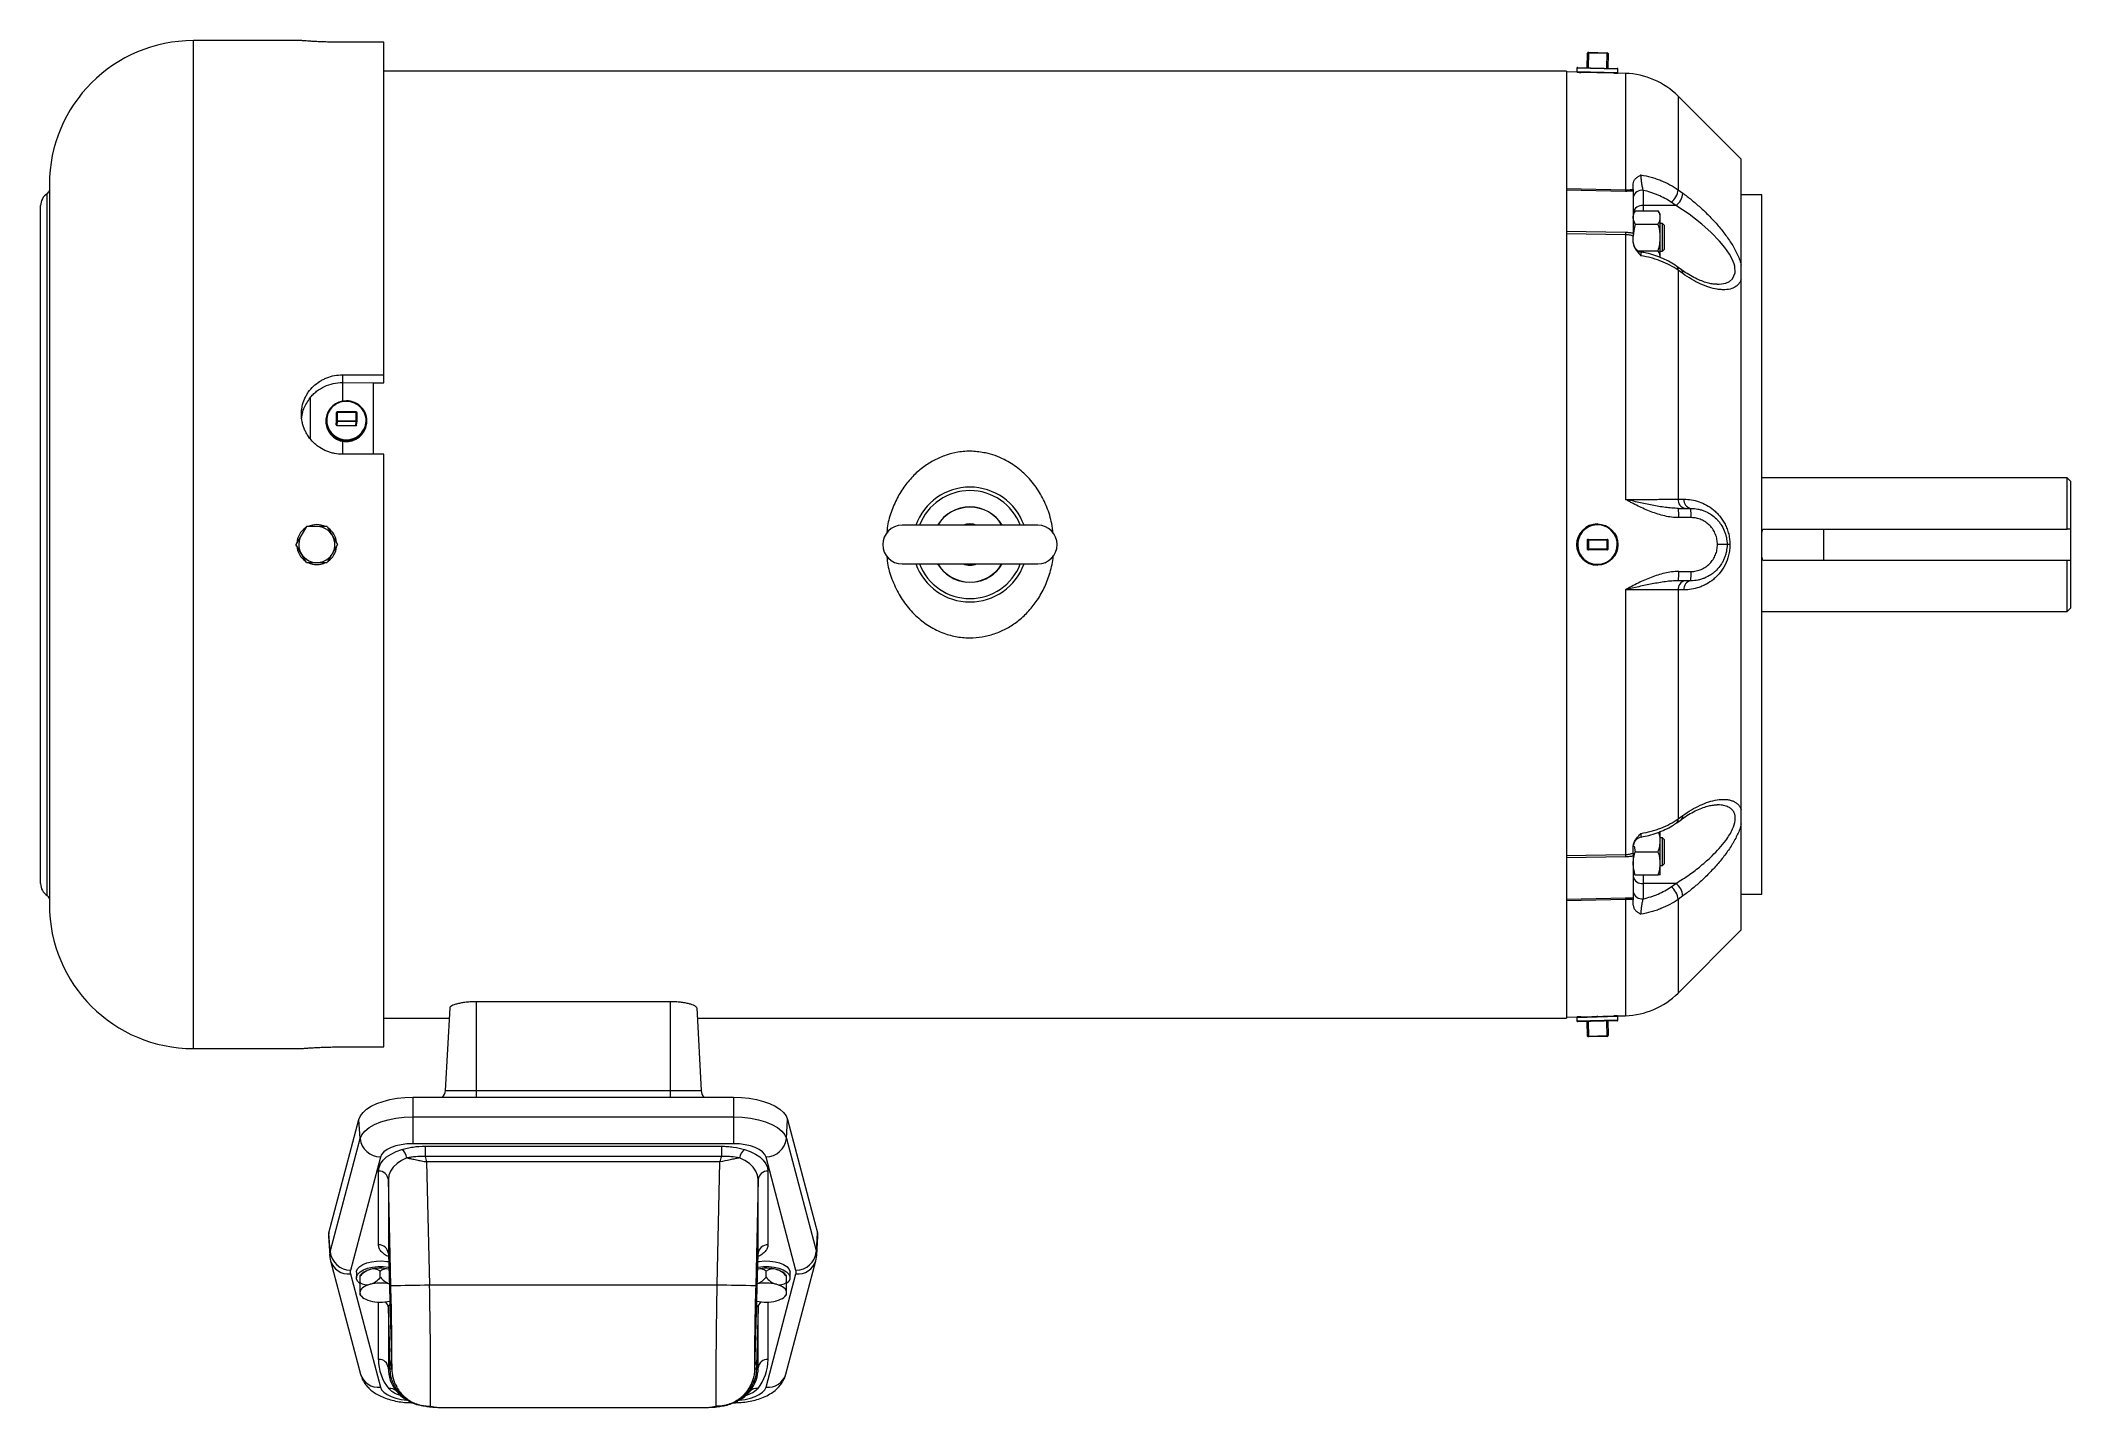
# Paper-space layout '_Top' of a CAD drawing. Header units: inches. Extents: x -11.3 to 13.4, y -10.5 to 6.1.
import ezdxf

# ---------------------------------------------------------------- set-up
doc = ezdxf.new("R2010")
doc.units = ezdxf.units.IN
doc.header["$MEASUREMENT"] = 0

psp = doc.layouts.new('_Top')

# ---------------------------------------------------------------- linework, layer by layer
at = {"color": 7, "linetype": 'Continuous', "lineweight": 15}
for p, q in [((-8.123, 6.125), (-9.438, 6.125)), ((-7.125, 6.105), (-7.625, 6.105)), ((-7.125, 1.967), (-7.125, 6.105)), ((7.502, 5.796), (7.506, 5.974)), ((7.756, 5.967), (7.506, 5.974)), ((7.516, 5.983), (7.512, 5.796)), ((7.516, 5.983), (7.746, 5.977)), ((7.741, 5.79), (7.746, 5.977)), ((7.756, 5.967), (7.751, 5.79)), ((7.25, 5.755), (-7.125, 5.755)), ((7.25, 5.755), (7.25, -5.755)), ((7.383, 5.741), (7.25, 5.744)), ((7.376, 5.79), (7.375, 5.75)), ((7.387, 5.799), (7.866, 5.787)), ((7.827, 5.728), (7.423, 5.738)), ((7.63, 5.732), (7.62, 5.733)), ((7.62, 5.733), (7.62, 5.733)), ((7.63, 5.732), (7.63, 5.733)), ((7.967, 5.726), (7.867, 5.728)), ((7.875, 5.736), (7.876, 5.776)), ((9.375, 4.682), (8.606, 5.451)), ((9.375, 3.396), (9.375, 4.682)), ((-11.188, 4.375), (-11.188, -4.375)), ((7.25, 4.328), (7.967, 4.312)), ((7.967, 4.293), (7.25, 4.309)), ((8.062, 4.317), (8.062, 4.383)), ((8.062, 4.296), (8.062, 3.784)), ((8.182, 4.305), (8.182, 4.058)), ((8.606, 4.312), (8.663, 4.271)), ((9.625, 4.249), (9.375, 4.249)), ((9.625, -4.249), (9.625, 4.249)), ((-11.295, -4.12), (-11.295, 4.12)), ((8.087, 4.058), (8.062, 4.015)), ((8.087, 4.058), (8.365, 4.058)), ((8.579, 4.119), (8.182, 4.119)), ((8.39, 4.015), (8.365, 4.058)), ((8.39, 3.49), (8.39, 4.015)), ((8.579, 4.119), (8.521, 4.16)), ((7.25, 3.807), (7.967, 3.797)), ((7.967, 3.766), (7.25, 3.777)), ((7.967, 3.797), (7.967, 0.549)), ((8.062, 3.672), (8.062, 3.749)), ((8.087, 3.896), (8.365, 3.896)), ((8.417, 3.901), (8.39, 3.901)), ((8.437, 3.881), (8.417, 3.901)), ((8.417, 3.566), (8.417, 3.901)), ((8.437, 3.881), (8.437, 3.586)), ((8.118, 3.571), (8.365, 3.571)), ((8.39, 3.566), (8.417, 3.566)), ((8.417, 3.566), (8.437, 3.586)), ((8.606, 3.335), (8.606, 0.551)), ((8.663, 3.294), (8.606, 3.335)), ((9.375, -3.223), (9.375, 3.223)), ((-7.625, 2.063), (-7.125, 2.063)), ((-7.625, 2.063), (-7.625, 1.742)), ((-7.625, 1.97), (-7.25, 1.967)), ((-7.25, 1.967), (-7.125, 1.967)), ((-7.25, 1.097), (-7.25, 1.967)), ((-7.827, 1.53), (-7.829, 1.52)), ((-7.699, 1.606), (-7.703, 1.56)), ((-7.699, 1.605), (-7.703, 1.559)), ((-7.703, 1.56), (-7.703, 1.559)), ((-7.703, 1.559), (-7.703, 1.457)), ((-7.703, 1.457), (-7.699, 1.503)), ((-7.699, 1.503), (-7.699, 1.605)), ((-7.689, 1.494), (-7.693, 1.448)), ((-7.459, 1.613), (-7.689, 1.615)), ((-7.689, 1.607), (-7.689, 1.506)), ((-7.459, 1.606), (-7.689, 1.607)), ((-7.689, 1.506), (-7.459, 1.504)), ((-7.459, 1.492), (-7.689, 1.494)), ((-7.464, 1.446), (-7.459, 1.492)), ((-7.459, 1.504), (-7.459, 1.606)), ((-7.454, 1.455), (-7.449, 1.501)), ((-7.449, 1.502), (-7.449, 1.603)), ((-7.449, 1.603), (-7.449, 1.603)), ((-7.449, 1.502), (-7.449, 1.502)), ((-7.693, 1.448), (-7.464, 1.446)), ((-7.625, 1.257), (-7.625, 1.097)), ((-7.331, 1.469), (-7.33, 1.48)), ((-7.125, 1.097), (-7.625, 1.097)), ((-7.125, -6.105), (-7.125, 1.097)), ((13.335, 0.812), (9.625, 0.812)), ((13.375, 0.772), (13.335, 0.812)), ((13.335, 0.188), (13.335, 0.812)), ((13.375, 0.772), (13.375, -0.772)), ((8.606, 0.551), (8.677, 0.551)), ((7.626, 0.25), (7.625, 0.25)), ((8.612, 0.44), (8.762, 0.44)), ((8.765, 0.327), (8.615, 0.327)), ((-8.064, 0.219), (-8.191, 0)), ((-8.064, -0.219), (-8.191, 0)), ((-7.812, 0.219), (-8.064, 0.219)), ((-7.812, 0.219), (-7.685, 0)), ((-7.685, 0), (-7.812, -0.219)), ((-7.702, 0.029), (-7.696, 0.029)), ((0.825, 0.235), (-0.825, 0.235)), ((7.756, 0.053), (7.502, 0.053)), ((7.502, 0.053), (7.502, -0.053)), ((7.506, -0.053), (7.506, 0.053)), ((7.512, 0.063), (7.746, 0.063)), ((7.516, 0.053), (7.516, -0.053)), ((7.746, -0.053), (7.746, 0.053)), ((7.756, -0.053), (7.756, 0.053)), ((9.237, 0), (9.085, 0)), ((9.625, 0.148), (9.637, 0.188)), ((9.637, 0.188), (13.335, 0.188)), ((10.375, 0.188), (10.375, -0.188)), ((-8.064, -0.219), (-7.812, -0.219)), ((-7.696, -0.029), (-7.702, -0.029)), ((-0.825, -0.235), (0.825, -0.235)), ((7.502, -0.053), (7.756, -0.053)), ((7.746, -0.062), (7.512, -0.062)), ((9.637, -0.188), (9.625, -0.14)), ((9.637, -0.188), (13.335, -0.188)), ((13.335, -0.812), (13.335, -0.188)), ((-0.036, -0.454), (-0.036, -0.457)), ((0.036, -0.454), (0.036, -0.457)), ((7.625, -0.25), (7.626, -0.25)), ((8.762, -0.44), (8.612, -0.44)), ((8.615, -0.327), (8.765, -0.327)), ((7.967, -0.549), (7.967, -3.797)), ((8.606, -0.551), (8.606, -3.335)), ((8.677, -0.551), (8.606, -0.551)), ((9.625, -0.812), (13.335, -0.812)), ((13.335, -0.812), (13.375, -0.772)), ((8.606, -3.335), (8.663, -3.294)), ((9.375, -4.682), (9.375, -3.396)), ((8.062, -3.749), (8.062, -3.672)), ((8.074, -3.666), (8.087, -3.734)), ((8.39, -4.015), (8.39, -3.485)), ((8.417, -3.566), (8.39, -3.566)), ((8.437, -3.586), (8.417, -3.566)), ((8.417, -3.901), (8.417, -3.566)), ((8.437, -3.586), (8.437, -3.881)), ((7.25, -3.777), (7.967, -3.766)), ((7.967, -3.797), (7.25, -3.807)), ((8.062, -3.784), (8.062, -4.296)), ((8.087, -3.734), (8.365, -3.734)), ((8.39, -3.901), (8.417, -3.901)), ((8.417, -3.901), (8.437, -3.881)), ((8.087, -4.015), (8.365, -4.015)), ((8.182, -4.015), (8.182, -4.305)), ((8.579, -4.119), (8.182, -4.119)), ((8.521, -4.16), (8.579, -4.119)), ((7.25, -4.309), (7.967, -4.293)), ((7.967, -4.312), (7.25, -4.328)), ((8.062, -4.383), (8.062, -4.317)), ((8.663, -4.271), (8.606, -4.312)), ((9.375, -4.249), (9.625, -4.249)), ((8.606, -5.451), (9.375, -4.682)), ((-6.323, -5.632), (-6.376, -6.636)), ((-3.642, -5.556), (-6.001, -5.556)), ((-6.001, -5.556), (-6.001, -6.717)), ((-3.642, -5.556), (-3.642, -6.717)), ((-3.32, -5.632), (-3.267, -6.636)), ((-7.125, -5.755), (-6.329, -5.755)), ((-3.314, -5.755), (7.25, -5.755)), ((7.25, -5.744), (7.381, -5.741)), ((7.375, -5.75), (7.376, -5.79)), ((7.866, -5.787), (7.387, -5.799)), ((7.423, -5.738), (7.827, -5.728)), ((7.506, -5.974), (7.502, -5.796)), ((7.512, -5.796), (7.516, -5.983)), ((7.62, -5.733), (7.63, -5.732)), ((7.62, -5.733), (7.62, -5.733)), ((7.63, -5.733), (7.63, -5.732)), ((7.746, -5.977), (7.741, -5.79)), ((7.751, -5.79), (7.756, -5.967)), ((7.868, -5.728), (7.967, -5.726)), ((7.876, -5.776), (7.875, -5.736)), ((-9.438, -6.125), (-8.123, -6.125)), ((-7.625, -6.105), (-7.125, -6.105)), ((7.506, -5.974), (7.756, -5.967)), ((7.746, -5.977), (7.516, -5.983)), ((-6.376, -6.636), (-3.267, -6.636)), ((-6.772, -6.717), (-6.772, -7.282)), ((-6.772, -6.717), (-2.872, -6.717)), ((-2.872, -6.717), (-2.872, -7.282)), ((-7.791, -8.363), (-7.427, -6.986)), ((-7.413, -7.22), (-7.427, -6.986)), ((-6.772, -6.957), (-2.872, -6.957)), ((-2.23, -7.22), (-2.216, -6.986)), ((-2.216, -6.986), (-1.852, -8.363)), ((-7.777, -8.597), (-7.413, -7.22)), ((-2.872, -7.282), (-6.772, -7.282)), ((-6.622, -7.312), (-3.021, -7.312)), ((-6.622, -7.312), (-6.622, -7.438)), ((-3.021, -7.312), (-3.021, -7.438)), ((-2.23, -7.22), (-1.866, -8.597)), ((-7.165, -7.444), (-7.529, -8.821)), ((-7.188, -8.511), (-7.188, -7.615)), ((-3.021, -7.438), (-6.622, -7.438)), ((-6.603, -7.503), (-6.569, -8.996)), ((-3.04, -7.503), (-6.603, -7.503)), ((-3.074, -8.996), (-3.04, -7.503)), ((-2.114, -8.821), (-2.478, -7.444)), ((-2.455, -7.615), (-2.455, -8.511)), ((-7.039, -9.004), (-7.068, -7.718)), ((-7.068, -7.718), (-7.068, -8.615)), ((-2.575, -7.718), (-2.604, -9.004)), ((-2.575, -8.615), (-2.575, -7.718)), ((-7.777, -8.597), (-7.791, -8.363)), ((-1.866, -8.597), (-1.852, -8.363)), ((-7.795, -8.407), (-7.781, -8.64)), ((-7.068, -8.615), (-7.027, -10.024)), ((-2.616, -10.024), (-2.575, -8.615)), ((-1.862, -8.64), (-1.848, -8.407)), ((-7.771, -8.705), (-7.407, -10.082)), ((-7.529, -8.862), (-7.165, -10.239)), ((-7.457, -8.842), (-7.457, -8.911)), ((-7.166, -8.903), (-7.166, -8.83)), ((-2.478, -8.903), (-2.478, -8.83)), ((-2.478, -10.239), (-2.114, -8.862)), ((-2.236, -10.082), (-1.872, -8.705)), ((-2.186, -8.911), (-2.186, -8.842)), ((-1.872, -8.705), (-1.862, -8.641)), ((-7.415, -8.888), (-7.415, -9.114)), ((-6.569, -8.996), (-3.074, -8.996)), ((-2.228, -9.114), (-2.228, -8.888)), ((-7.048, -9.976), (-7.068, -9.276)), ((-7.068, -9.276), (-7.068, -10.006)), ((-2.575, -9.276), (-2.595, -9.976)), ((-2.575, -10.006), (-2.575, -9.276)), ((-7.068, -10.006), (-7.047, -10.017)), ((-2.596, -10.017), (-2.575, -10.006)), ((-6.821, -10.409), (-6.792, -10.425)), ((-6.556, -10.473), (-6.462, -10.486)), ((-6.467, -10.486), (-3.176, -10.486)), ((-3.181, -10.486), (-3.087, -10.473)), ((-2.851, -10.425), (-2.822, -10.409))]:
    psp.add_line(p, q, dxfattribs=at)
at = {"color": 9, "linetype": 'Continuous', "lineweight": 15}
for p, q in [((-9.438, -6.125), (-9.438, 6.125)), ((7.375, 5.75), (7.875, 5.736)), ((7.876, 5.776), (7.376, 5.79)), ((7.967, 5.726), (7.967, 4.312)), ((8.606, 5.451), (8.606, 4.312)), ((-11.215, -4.264), (-11.215, 4.264)), ((-8.02, 1.784), (-8.02, 1.29)), ((-7.699, 1.605), (-7.699, 1.606)), ((7.967, -4.312), (7.967, -5.726)), ((8.606, -4.312), (8.606, -5.451)), ((7.875, -5.736), (7.375, -5.75)), ((7.376, -5.79), (7.876, -5.776)), ((-7.188, -9.903), (-7.188, -9.206)), ((-2.575, -9.276), (-2.593, -9.231)), ((-2.455, -9.206), (-2.455, -9.903))]:
    psp.add_line(p, q, dxfattribs=at)
at = {"color": 9, "linetype": 'Continuous', "lineweight": 15, "flags": 128}
for points in [[(9.08, 3.164), (9.106, 3.164), (9.187, 3.178), (9.232, 3.198), (9.27, 3.231), (9.301, 3.301), (9.295, 3.383), (9.288, 3.41), (9.264, 3.469), (9.23, 3.531), (9.175, 3.61), (9.112, 3.687), (9.009, 3.794), (8.897, 3.893), (8.741, 4.014), (8.579, 4.119), (8.579, 4.119)], [(-7.165, -10.239), (-7.15, -10.272), (-7.122, -10.303), (-7.083, -10.331), (-7.034, -10.355), (-6.976, -10.375), (-6.912, -10.389), (-6.843, -10.398), (-6.842, -10.398)], [(-2.8, -10.398), (-2.8, -10.398), (-2.731, -10.389), (-2.667, -10.375), (-2.609, -10.355), (-2.56, -10.331), (-2.521, -10.303), (-2.493, -10.272), (-2.478, -10.239)]]:
    psp.add_lwpolyline(points, dxfattribs=at)
at = {"color": 7, "linetype": 'Continuous', "lineweight": 15, "flags": 128}
for points in [[(8.648, 3.34), (8.608, 3.368), (8.591, 3.381)], [(8.591, -3.381), (8.631, -3.352), (8.648, -3.34)], [(7.868, -5.728), (7.869, -5.728), (7.847, -5.728), (7.833, -5.728), (7.829, -5.728), (7.828, -5.728), (7.827, -5.728), (7.827, -5.728), (7.827, -5.728), (7.827, -5.728), (7.827, -5.728)], [(-7.427, -6.986), (-7.408, -6.942), (-7.376, -6.901), (-7.332, -6.861), (-7.276, -6.826), (-7.209, -6.794), (-7.133, -6.767), (-7.049, -6.746), (-6.96, -6.73), (-6.867, -6.72), (-6.772, -6.717)], [(-2.872, -6.717), (-2.776, -6.72), (-2.683, -6.73), (-2.594, -6.746), (-2.51, -6.767), (-2.434, -6.794), (-2.367, -6.826), (-2.311, -6.861), (-2.267, -6.901), (-2.235, -6.942), (-2.216, -6.986)], [(-7.413, -7.22), (-7.392, -7.173), (-7.355, -7.128), (-7.303, -7.086), (-7.237, -7.049), (-7.159, -7.017), (-7.072, -6.991), (-6.976, -6.972), (-6.875, -6.96), (-6.772, -6.957)], [(-2.872, -6.957), (-2.768, -6.96), (-2.667, -6.972), (-2.571, -6.991), (-2.484, -7.017), (-2.406, -7.049), (-2.34, -7.086), (-2.288, -7.128), (-2.251, -7.173), (-2.23, -7.22)], [(-7.188, -7.615), (-7.182, -7.569), (-7.163, -7.525), (-7.132, -7.483), (-7.089, -7.443), (-7.036, -7.408), (-6.974, -7.377), (-6.903, -7.351)], [(-6.772, -7.282), (-6.843, -7.285), (-6.912, -7.294), (-6.976, -7.309), (-7.034, -7.328), (-7.083, -7.353), (-7.122, -7.381), (-7.15, -7.411), (-7.165, -7.444)], [(-2.478, -7.444), (-2.493, -7.411), (-2.521, -7.381), (-2.56, -7.353), (-2.609, -7.328), (-2.667, -7.309), (-2.731, -7.294), (-2.8, -7.285), (-2.872, -7.282)], [(-2.74, -7.351), (-2.669, -7.377), (-2.607, -7.408), (-2.554, -7.443), (-2.511, -7.483), (-2.48, -7.525), (-2.461, -7.569), (-2.455, -7.615)], [(-6.842, -7.455), (-6.907, -7.486), (-6.963, -7.523), (-7.008, -7.566), (-7.042, -7.614), (-7.062, -7.665), (-7.068, -7.718)], [(-2.575, -7.718), (-2.581, -7.665), (-2.601, -7.614), (-2.635, -7.566), (-2.68, -7.523), (-2.736, -7.486), (-2.801, -7.455)], [(-7.457, -8.842), (-7.456, -8.83), (-7.443, -8.801), (-7.417, -8.773), (-7.379, -8.75), (-7.33, -8.73), (-7.274, -8.716), (-7.212, -8.708), (-7.148, -8.707), (-7.085, -8.712), (-7.063, -8.715)], [(-7.415, -8.98), (-7.441, -8.955), (-7.455, -8.926), (-7.455, -8.895), (-7.441, -8.866), (-7.412, -8.839), (-7.372, -8.815), (-7.321, -8.796), (-7.262, -8.783), (-7.198, -8.776), (-7.133, -8.776), (-7.069, -8.783), (-7.061, -8.784)], [(-2.582, -8.784), (-2.574, -8.783), (-2.51, -8.776), (-2.445, -8.776), (-2.381, -8.783), (-2.322, -8.796), (-2.271, -8.815), (-2.231, -8.839), (-2.202, -8.866), (-2.188, -8.895), (-2.188, -8.926), (-2.202, -8.955), (-2.228, -8.98)], [(-2.58, -8.715), (-2.558, -8.712), (-2.495, -8.707), (-2.431, -8.708), (-2.369, -8.716), (-2.313, -8.73), (-2.264, -8.75), (-2.226, -8.773), (-2.2, -8.801), (-2.187, -8.83), (-2.186, -8.842)], [(-7.29, -8.99), (-7.318, -8.999), (-7.342, -9.009), (-7.364, -9.02), (-7.382, -9.033), (-7.396, -9.046), (-7.407, -9.061), (-7.413, -9.076), (-7.415, -9.091)], [(-7.415, -9.091), (-7.413, -9.106), (-7.407, -9.121), (-7.396, -9.135), (-7.382, -9.149), (-7.364, -9.161), (-7.342, -9.173), (-7.318, -9.183), (-7.29, -9.191)], [(-2.228, -9.091), (-2.23, -9.076), (-2.236, -9.061), (-2.247, -9.046), (-2.261, -9.033), (-2.279, -9.02), (-2.301, -9.009), (-2.325, -8.999), (-2.353, -8.99)], [(-2.353, -9.191), (-2.325, -9.183), (-2.301, -9.173), (-2.279, -9.161), (-2.261, -9.149), (-2.247, -9.135), (-2.236, -9.121), (-2.23, -9.106), (-2.228, -9.091)]]:
    psp.add_lwpolyline(points, dxfattribs=at)
at = {"color": 7, "linetype": 'Continuous', "lineweight": 15}
psp.add_circle((7.626, 0), 0.25, dxfattribs=at)
for centre, radius, start, end in [((-9.438, 4.375), 1.75, 90, 180), ((7.516, 5.973), 0.01, 88.5, 178.5), ((7.746, 5.967), 0.01, 358.5, 88.5), ((7.385, 5.749), 0.01, 178.5, 237.0022), ((7.386, 5.789), 0.01, 88.5, 178.5), ((7.866, 5.777), 0.01, 358.5, 88.5), ((7.865, 5.737), 0.01, 299.9978, 358.5), ((7.943, 4.788), 0.938, 45, 88.5), ((-11.125, 4.12), 0.17, 121.9302, 180), ((-11.247, 4.315), 0.06, 301.9302, 349.5871), ((9.254, 4.303), 1.287, 179.5702, 180.4298), ((8.167, 4.199), 0.107, 81.9505, 168.5782), ((8.411, 4.321), 0.195, 304.3036, 357.3432), ((8.469, 4.28), 0.195, 304.2903, 357.3796), ((8.167, 4.013), 0.107, 81.9505, 168.5782), ((8.182, 3.673), 0.12, 189.4568, 260.22), ((-7.584, 1.501), 0.245, 88.7136, 173.3122), ((-7.575, 1.5), 0.246, 355.1883, 90.8297), ((-7.579, 1.501), 0.25, 175.6444, 352.8012), ((-7.689, 1.605), 0.01, 89.6117, 174.2228), ((-7.691, 1.595), 0.0127, 79.236, 128.3625), ((-7.691, 1.493), 0.0127, 79.236, 128.3625), ((-7.689, 1.504), 0.00991, 181.0599, 270.5062), ((-7.891, 1.504), 0.203, 357.0427, 0.5083), ((-7.459, 1.603), 0.01, 0, 89.6117), ((-7.661, 1.503), 0.203, 357.0427, 0.5083), ((-7.459, 1.502), 0.01, 354.2228, 360), ((-7.578, 1.515), 0.241, 189.2674, 350.2378), ((-7.694, 1.458), 0.00991, 181.0599, 270.5062), ((-7.463, 1.456), 0.00978, 268.6334, 353.3924), ((8.71, 0.543), 0.104, 175.1052, 259.4792), ((8.781, 0.542), 0.104, 175.1478, 259.4922), ((0, 0), 0.458, 30.8706, 149.1294), ((0, 0), 0.455, 31.0967, 148.9033), ((0, 0), 0.25, 69.9444, 110.0556), ((7.625, 0), 0.25, 90.0139, 269.9861), ((7.556, 0.354), 1.059, 358.5285, 4.6525), ((7.706, 0.354), 1.059, 358.5285, 4.6526), ((-7.938, 0), 0.244, 124.0772, 175.9228), ((-7.938, 0), 0.219, 150, 90), ((-7.938, 0), 0.243, 64.0772, 115.9228), ((-7.938, 0), 0.243, 6.8103, 55.9228), ((-0.825, 0), 0.235, 90, 270), ((0.825, 0), 0.235, 270, 90), ((7.627, 0), 0.24, 121.2003, 43.2622), ((7.512, 0.053), 0.01, 90.0098, 180.0098), ((7.516, 0.053), 0.01, 90.0098, 180.0098), ((7.421, 0.055), 0.0957, 358.5046, 4.4944), ((7.651, 0.055), 0.0957, 358.5046, 4.4944), ((7.746, 0.053), 0.01, 359.9902, 89.9902), ((-7.938, 0), 0.244, 184.0772, 235.9228), ((-7.938, 0), 0.243, 244.0772, 295.9228), ((-7.938, 0), 0.243, 304.0772, 353.1897), ((0, 0), 0.458, 210.8706, 265.5), ((0, 0), 0.455, 211.0967, 328.9033), ((0, 0), 0.25, 249.9444, 290.0556), ((0, 0), 0.458, 274.5, 329.1294), ((7.512, -0.053), 0.01, 179.9902, 269.9902), ((7.516, -0.053), 0.01, 179.9902, 269.9902), ((7.421, -0.055), 0.0957, 355.5056, 1.4954), ((7.651, -0.055), 0.0957, 355.5056, 1.4954), ((7.746, -0.053), 0.01, 270.0098, 0.0098), ((8.71, -0.543), 0.104, 100.5208, 184.8948), ((7.556, -0.354), 1.059, 355.3475, 1.4715), ((8.781, -0.542), 0.104, 100.5078, 184.8522), ((7.706, -0.354), 1.059, 355.3474, 1.4715), ((8.182, -3.673), 0.12, 99.8782, 170.3312), ((-11.125, -4.12), 0.17, 180, 238.0698), ((8.167, -4.013), 0.107, 191.4218, 278.0495), ((8.411, -4.321), 0.195, 2.6568, 55.6964), ((8.469, -4.28), 0.195, 2.6204, 55.7097), ((-11.247, -4.315), 0.06, 10.4129, 58.0698), ((-9.438, -4.375), 1.75, 180, 270), ((9.254, -4.303), 1.287, 179.5702, 180.4298), ((8.167, -4.199), 0.107, 191.4218, 278.0495), ((7.943, -4.788), 0.938, 271.5, 315), ((7.385, -5.749), 0.01, 122.9978, 181.5), ((7.386, -5.789), 0.01, 181.5, 271.5), ((7.866, -5.777), 0.01, 271.5, 1.5), ((7.865, -5.737), 0.01, 1.5, 60.0022), ((7.516, -5.973), 0.01, 181.5, 271.5), ((7.746, -5.967), 0.01, 271.5, 1.5), ((-6.495, -6.63), 0.12, 313.4735, 357), ((-3.148, -6.63), 0.12, 183, 226.5265), ((-7.16, -7.189), 0.254, 186.8692, 268.91), ((-7.021, -7.49), 0.182, 10.8696, 49.5413), ((-2.622, -7.49), 0.182, 130.4587, 169.1304), ((-2.483, -7.189), 0.254, 271.09, 353.1308), ((-7.182, -7.729), 0.114, 5.2852, 93.1265), ((-2.461, -7.729), 0.114, 86.8735, 174.7148), ((-7.657, -8.399), 0.138, 165.0445, 183.2988), ((-1.985, -8.399), 0.138, 356.6857, 14.971), ((-7.524, -8.566), 0.254, 186.8692, 268.91), ((-7.182, -8.625), 0.114, 5.2852, 93.1265), ((-2.461, -8.625), 0.114, 86.8735, 174.7148), ((-2.119, -8.566), 0.254, 271.09, 353.1308), ((-7.452, -8.842), 0.0801, 165.0225, 194.9775), ((-7.223, -9.041), 0.24, 106.3016, 143.2584), ((-7.166, -9.091), 0.322, 134.6172, 140.9061), ((-7.24, -9.035), 0.23, 102.533, 131.0231), ((-7.165, -9.305), 0.51, 78.3453, 104.2324), ((-7.248, -8.946), 0.142, 54.5971, 107.3511), ((-7.085, -8.942), 0.138, 81.0382, 125.8162), ((-2.478, -9.305), 0.51, 75.766, 101.7234), ((-2.558, -8.942), 0.138, 54.1838, 98.9618), ((-2.395, -8.946), 0.142, 72.6489, 125.4029), ((-2.42, -9.041), 0.24, 36.7416, 73.6984), ((-2.399, -9.029), 0.224, 48.539, 77.905), ((-2.478, -9.091), 0.322, 39.0939, 45.3828), ((-2.191, -8.842), 0.0801, 345.0225, 14.9775), ((-7.333, -8.854), 0.142, 234.5971, 287.3511), ((-7.166, -8.911), 0.322, 219.0939, 225.3828), ((-7.358, -8.76), 0.24, 286.3016, 323.2584), ((-7.165, -9.484), 0.509, 77.6547, 104.2485), ((-6.97, -8.757), 0.244, 216.9055, 248.9607), ((-7.114, 9.378), 18.382, 270.2349, 271.6996), ((-32.13, -9.813), 25.104, 359.5185, 1.8472), ((-65.42, -10.239), 58.865, 359.77221, 1.21042), ((55.777, -10.239), 58.865, 178.78958, 180.22779), ((-2.503, 10.905), 19.909, 268.3566, 269.7089), ((22.487, -9.813), 25.104, 178.1528, 180.4815), ((-2.478, -9.484), 0.509, 75.7527, 102.2931), ((-2.673, -8.757), 0.244, 291.0393, 323.0945), ((-2.285, -8.76), 0.24, 216.7416, 253.6984), ((-2.31, -8.854), 0.142, 252.6489, 305.4029), ((-2.478, -8.911), 0.322, 314.6172, 320.9061), ((-7.165, -8.699), 0.508, 255.7339, 283.0221), ((-2.478, -8.699), 0.508, 256.9476, 284.2669), ((-6.622, -9.904), 0.567, 179.9184, 218.7344), ((-7.182, -10.017), 0.114, 5.2852, 93.1265), ((-6.622, -10.01), 0.447, 179.5526, 218.5993), ((-3.021, -10.01), 0.447, 321.4007, 0.4474), ((-3.021, -9.904), 0.567, 321.2656, 0.0816), ((-2.461, -10.017), 0.114, 86.8735, 174.7148), ((-7.043, -10.353), 0.0968, 41.5707, 102.2197), ((-2.6, -10.353), 0.0968, 77.7803, 138.4293)]:
    psp.add_arc(centre, radius, start, end, dxfattribs=at)
at = {"color": 9, "linetype": 'Continuous', "lineweight": 15}
for centre, radius, start, end in [((8.56, 3.345), 0.0473, 347.7106, 49.0844), ((8.617, 3.304), 0.0474, 347.6567, 49.0153), ((-7.586, 1.507), 0.232, 88.2584, 187.4822), ((-7.575, 1.503), 0.236, 352.9955, 90.8606), ((-7.578, 1.511), 0.25, 175.6444, 352.8012), ((-7.74, 1.61), 0.052, 357.4115, 5.5869), ((-7.511, 1.608), 0.052, 357.4115, 5.5869), ((-7.456, 1.595), 0.0114, 48.7798, 101.4624), ((-7.456, 1.493), 0.0114, 48.7798, 101.4624), ((-7.459, 1.502), 0.00978, 268.6334, 353.3924), ((0, 0), 0.698, 19.6723, 160.3277), ((0, 0), 0.656, 21.0035, 158.9965), ((7.627, 0), 0.24, 90.0009, 121.2183), ((7.627, 0), 0.24, 43.2469, 89.9976), ((0, 0), 0.698, 199.6723, 340.3277), ((0, 0), 0.656, 201.0035, 338.9965), ((8.56, -3.345), 0.0472, 310.6055, 12.3244), ((8.617, -3.304), 0.0474, 310.9839, 12.3434), ((-7.647, -8.632), 0.135, 165.0442, 183.3719), ((-1.996, -8.632), 0.135, 356.424, 14.9718), ((-7.555, -8.638), 0.226, 197.2023, 276.5185), ((-2.088, -8.638), 0.226, 263.4828, 342.7655), ((-7.169, -9.28), 0.101, 2.4102, 49.4959), ((-2.474, -9.28), 0.101, 130.5041, 177.5898), ((-7.191, -10.015), 0.226, 197.2863, 276.5152), ((-6.967, -9.977), 0.0811, 147.1365, 178.9804), ((-7.03, -9.906), 0.113, 261.4317, 272.0138), ((-2.68, -9.978), 0.0852, 1.7064, 36.1093), ((-2.61, -9.933), 0.0855, 269.289, 279.0551), ((-2.452, -10.015), 0.226, 263.4848, 342.7137)]:
    psp.add_arc(centre, radius, start, end, dxfattribs=at)
at = {"color": 7, "linetype": 'Continuous', "lineweight": 15}
for points, knots in [([(-7.625, 6.105), (-7.653, 6.105), (-7.709, 6.105), (-7.79, 6.107), (-7.868, 6.109), (-7.938, 6.112), (-7.999, 6.116), (-8.05, 6.119), (-8.089, 6.122), (-8.114, 6.124), (-8.126, 6.125), (-8.124, 6.125), (-8.123, 6.125)], [0, 0, 0, 0, 0.105606, 0.21428, 0.319884, 0.428538, 0.534362, 0.643246, 0.749208, 0.858255, 0.963976, 1, 1, 1, 1]), ([(7.383, 5.741), (7.382, 5.741), (7.38, 5.741), (7.395, 5.74), (7.413, 5.739), (7.419, 5.739), (7.421, 5.738), (7.422, 5.738), (7.423, 5.738), (7.423, 5.738), (7.423, 5.738), (7.423, 5.738), (7.423, 5.738)], [0, 0, 0, 0, 0.224506, 0.774592, 0.903987, 0.968662, 0.984824, 0.992908, 0.996955, 0.998983, 0.999705, 1, 1, 1, 1]), ([(7.827, 5.728), (7.827, 5.728), (7.827, 5.728), (7.828, 5.728), (7.83, 5.728), (7.838, 5.728), (7.855, 5.728), (7.871, 5.728), (7.868, 5.728), (7.867, 5.728)], [0, 0, 0, 0, 0.0009233, 0.0037914, 0.0167855, 0.0683628, 0.2748727, 0.8005692, 1, 1, 1, 1]), ([(8.062, 4.383), (8.062, 4.395), (8.065, 4.406), (8.072, 4.423), (8.075, 4.428), (8.082, 4.438), (8.086, 4.443), (8.099, 4.456), (8.109, 4.465), (8.125, 4.476), (8.131, 4.479), (8.143, 4.486), (8.149, 4.489), (8.155, 4.492)], [0, 0, 0, 0, 0.25, 0.25, 0.375, 0.375, 0.5, 0.5, 0.75, 0.75, 0.875, 0.875, 1, 1, 1, 1]), ([(8.155, 4.492), (8.197, 4.485), (8.239, 4.476), (8.299, 4.459), (8.319, 4.453), (8.359, 4.44), (8.379, 4.433), (8.436, 4.41), (8.472, 4.393), (8.542, 4.355), (8.575, 4.334), (8.606, 4.312)], [0, 0, 0, 0, 0.25, 0.25, 0.375, 0.375, 0.5, 0.5, 0.75, 0.75, 1, 1, 1, 1]), ([(8.155, 4.492), (8.155, 4.487), (8.155, 4.481), (8.155, 4.467), (8.155, 4.459), (8.156, 4.443), (8.157, 4.434), (8.159, 4.417), (8.16, 4.408), (8.162, 4.39), (8.163, 4.381), (8.166, 4.364), (8.168, 4.356), (8.173, 4.332), (8.177, 4.317), (8.182, 4.305)], [0, 0, 0, 0, 0.125, 0.125, 0.25, 0.25, 0.375, 0.375, 0.5, 0.5, 0.625, 0.625, 0.75, 0.75, 1, 1, 1, 1]), ([(7.967, 4.312), (7.983, 4.312), (8, 4.312), (8.031, 4.314), (8.047, 4.315), (8.062, 4.317)], [0, 0, 0, 0, 0.5, 0.5, 1, 1, 1, 1]), ([(8.062, 4.296), (8.047, 4.295), (8.031, 4.294), (7.999, 4.293), (7.983, 4.293), (7.967, 4.293)], [0, 0, 0, 0, 0.5, 0.5, 1, 1, 1, 1]), ([(8.521, 4.16), (8.474, 4.194), (8.421, 4.223), (8.35, 4.253), (8.336, 4.259), (8.306, 4.27), (8.291, 4.275), (8.245, 4.29), (8.214, 4.298), (8.182, 4.305)], [0, 0, 0, 0, 0.5, 0.5, 0.625, 0.625, 0.75, 0.75, 1, 1, 1, 1]), ([(8.663, 4.271), (8.699, 4.246), (8.734, 4.219), (8.805, 4.161), (8.84, 4.131), (8.91, 4.068), (8.945, 4.034), (9.014, 3.964), (9.048, 3.928), (9.113, 3.852), (9.145, 3.814), (9.191, 3.753), (9.206, 3.733), (9.234, 3.691), (9.248, 3.67), (9.274, 3.628), (9.286, 3.607), (9.309, 3.565), (9.32, 3.543), (9.34, 3.5), (9.349, 3.479), (9.36, 3.447), (9.363, 3.437), (9.37, 3.416), (9.373, 3.406), (9.375, 3.396)], [0, 0, 0, 0, 0.125, 0.125, 0.25, 0.25, 0.375, 0.375, 0.5, 0.5, 0.625, 0.625, 0.6875, 0.6875, 0.75, 0.75, 0.8125, 0.8125, 0.875, 0.875, 0.9375, 0.9375, 0.96875, 0.96875, 1, 1, 1, 1]), ([(8.062, 3.977), (8.062, 3.991), (8.064, 4.005), (8.073, 4.032), (8.08, 4.045), (8.087, 4.058)], [0, 0, 0, 0, 0.5, 0.5, 1, 1, 1, 1]), ([(8.087, 3.896), (8.079, 3.909), (8.073, 3.923), (8.064, 3.95), (8.062, 3.963), (8.062, 3.977)], [0, 0, 0, 0, 0.5, 0.5, 1, 1, 1, 1]), ([(8.39, 3.977), (8.39, 3.991), (8.388, 4.005), (8.379, 4.032), (8.373, 4.045), (8.365, 4.058)], [0, 0, 0, 0, 0.5, 0.5, 1, 1, 1, 1]), ([(8.365, 3.896), (8.373, 3.909), (8.379, 3.923), (8.388, 3.95), (8.39, 3.963), (8.39, 3.977)], [0, 0, 0, 0, 0.5, 0.5, 1, 1, 1, 1]), ([(7.967, 3.797), (7.983, 3.797), (7.999, 3.795), (8.031, 3.791), (8.047, 3.788), (8.062, 3.784)], [0, 0, 0, 0, 0.5, 0.5, 1, 1, 1, 1]), ([(8.062, 3.749), (8.047, 3.755), (8.031, 3.759), (8, 3.765), (7.983, 3.766), (7.967, 3.766)], [0, 0, 0, 0, 0.5, 0.5, 1, 1, 1, 1]), ([(8.087, 3.896), (8.08, 3.87), (8.068, 3.827), (8.066, 3.783), (8.065, 3.767)], [0, 0, 0, 0, 0.620022, 1, 1, 1, 1]), ([(8.39, 3.734), (8.39, 3.747), (8.39, 3.761), (8.387, 3.789), (8.386, 3.802), (8.379, 3.843), (8.373, 3.869), (8.365, 3.896)], [0, 0, 0, 0, 0.25, 0.25, 0.5, 0.5, 1, 1, 1, 1]), ([(8.365, 3.571), (8.373, 3.598), (8.379, 3.624), (8.388, 3.679), (8.39, 3.706), (8.39, 3.734)], [0, 0, 0, 0, 0.5, 0.5, 1, 1, 1, 1]), ([(8.062, 3.672), (8.062, 3.658), (8.065, 3.644), (8.072, 3.623), (8.075, 3.615), (8.082, 3.602), (8.086, 3.595), (8.099, 3.575), (8.109, 3.561), (8.125, 3.542), (8.131, 3.536), (8.143, 3.523), (8.149, 3.517), (8.155, 3.511)], [0, 0, 0, 0, 0.25, 0.25, 0.375, 0.375, 0.5, 0.5, 0.75, 0.75, 0.875, 0.875, 1, 1, 1, 1]), ([(8.606, 3.335), (8.575, 3.357), (8.542, 3.377), (8.473, 3.413), (8.437, 3.43), (8.38, 3.452), (8.36, 3.459), (8.32, 3.472), (8.3, 3.478), (8.239, 3.495), (8.197, 3.504), (8.155, 3.511)], [0, 0, 0, 0, 0.25, 0.25, 0.5, 0.5, 0.625, 0.625, 0.75, 0.75, 1, 1, 1, 1]), ([(8.591, 3.381), (8.564, 3.398), (8.511, 3.434), (8.422, 3.478), (8.325, 3.515), (8.238, 3.54), (8.182, 3.55), (8.162, 3.553)], [0, 0, 0, 0, 0.211912, 0.431637, 0.652195, 0.870217, 1, 1, 1, 1]), ([(8.39, 3.49), (8.39, 3.497), (8.39, 3.504), (8.387, 3.517), (8.386, 3.524), (8.379, 3.545), (8.373, 3.558), (8.365, 3.571)], [0, 0, 0, 0, 0.25, 0.25, 0.5, 0.5, 1, 1, 1, 1]), ([(9.08, 3.163), (9.065, 3.163), (9.034, 3.164), (8.977, 3.176), (8.911, 3.196), (8.837, 3.226), (8.757, 3.268), (8.693, 3.307), (8.657, 3.334), (8.648, 3.34)], [0, 0, 0, 0, 0.129878, 0.273518, 0.426409, 0.591136, 0.769012, 0.947435, 1, 1, 1, 1]), ([(9.375, 3.223), (9.37, 3.209), (9.364, 3.196), (9.349, 3.173), (9.34, 3.162), (9.32, 3.144), (9.31, 3.136), (9.292, 3.126), (9.286, 3.123), (9.274, 3.117), (9.267, 3.114), (9.235, 3.103), (9.206, 3.098), (9.161, 3.096), (9.146, 3.097), (9.114, 3.099), (9.098, 3.101), (9.048, 3.109), (9.015, 3.117), (8.946, 3.139), (8.912, 3.153), (8.842, 3.185), (8.806, 3.204), (8.735, 3.245), (8.699, 3.268), (8.663, 3.294)], [0, 0, 0, 0, 0.0625, 0.0625, 0.125, 0.125, 0.1875, 0.1875, 0.21875, 0.21875, 0.25, 0.25, 0.375, 0.375, 0.4375, 0.4375, 0.5, 0.5, 0.625, 0.625, 0.75, 0.75, 0.875, 0.875, 1, 1, 1, 1]), ([(9.375, 3.223), (9.375, 3.238), (9.375, 3.252), (9.375, 3.281), (9.375, 3.309), (9.375, 3.338), (9.375, 3.367), (9.375, 3.382), (9.375, 3.396)], [0, 0, 0, 0, 0.25, 0.25, 0.5, 0.75, 0.75, 1, 1, 1, 1]), ([(-7.625, 1.097), (-7.658, 1.097), (-7.691, 1.1), (-7.738, 1.11), (-7.754, 1.114), (-7.786, 1.123), (-7.801, 1.128), (-7.847, 1.147), (-7.875, 1.162), (-7.916, 1.189), (-7.929, 1.198), (-7.955, 1.219), (-7.967, 1.23), (-8.002, 1.264), (-8.022, 1.288), (-8.05, 1.328), (-8.058, 1.342), (-8.074, 1.37), (-8.088, 1.399), (-8.099, 1.429), (-8.108, 1.459), (-8.112, 1.475), (-8.122, 1.522), (-8.125, 1.553), (-8.125, 1.601), (-8.124, 1.616), (-8.121, 1.648), (-8.119, 1.664), (-8.109, 1.71), (-8.1, 1.74), (-8.081, 1.783), (-8.074, 1.798), (-8.058, 1.825), (-8.05, 1.839), (-8.023, 1.878), (-8.002, 1.902), (-7.955, 1.946), (-7.93, 1.966), (-7.89, 1.992), (-7.876, 1.999), (-7.847, 2.014), (-7.832, 2.021), (-7.786, 2.039), (-7.755, 2.048), (-7.691, 2.06), (-7.658, 2.063), (-7.625, 2.063)], [0, 0, 0, 0, 0.0625, 0.0625, 0.09375, 0.09375, 0.125, 0.125, 0.1875, 0.1875, 0.21875, 0.21875, 0.25, 0.25, 0.3125, 0.3125, 0.34375, 0.34375, 0.375, 0.40625, 0.40625, 0.4375, 0.4375, 0.5, 0.5, 0.53125, 0.53125, 0.5625, 0.5625, 0.625, 0.625, 0.65625, 0.65625, 0.6875, 0.6875, 0.75, 0.75, 0.8125, 0.8125, 0.84375, 0.84375, 0.875, 0.875, 0.9375, 0.9375, 1, 1, 1, 1]), ([(-8.121, 1.535), (-8.12, 1.548), (-8.117, 1.588), (-8.091, 1.676), (-8.048, 1.742), (-8.02, 1.784)], [0, 0, 0, 0, 0.1377455, 0.4425719, 1, 1, 1, 1]), ([(-8.02, 1.784), (-8.008, 1.799), (-7.996, 1.812), (-7.969, 1.838), (-7.955, 1.851), (-7.911, 1.885), (-7.879, 1.904), (-7.81, 1.937), (-7.775, 1.949), (-7.701, 1.965), (-7.663, 1.97), (-7.625, 1.97)], [0, 0, 0, 0, 0.125, 0.125, 0.25, 0.25, 0.5, 0.5, 0.75, 0.75, 1, 1, 1, 1]), ([(0.191, 1.113), (0.136, 1.122), (0.025, 1.14), (-0.139, 1.128), (-0.292, 1.09), (-0.432, 1.03), (-0.564, 0.948), (-0.686, 0.843), (-0.796, 0.715), (-0.89, 0.563), (-0.961, 0.391), (-1.003, 0.246), (-1.008, 0.16), (-1.01, 0.139)], [0, 0, 0, 0, 0.0950513, 0.1936108, 0.2784778, 0.3656258, 0.4542413, 0.5449622, 0.6432166, 0.7438245, 0.852029, 0.9630642, 1, 1, 1, 1]), ([(1.009, 0.138), (1.005, 0.177), (0.994, 0.285), (0.94, 0.453), (0.85, 0.637), (0.731, 0.798), (0.586, 0.934), (0.441, 1.026), (0.307, 1.084), (0.23, 1.104), (0.191, 1.113)], [0, 0, 0, 0, 0.08656, 0.238355, 0.385407, 0.537032, 0.678429, 0.824835, 0.911712, 1, 1, 1, 1]), ([(7.967, 0.549), (7.997, 0.549), (8.027, 0.549), (8.086, 0.549), (8.116, 0.549), (8.202, 0.549), (8.259, 0.549), (8.341, 0.549), (8.368, 0.55), (8.42, 0.55), (8.445, 0.55), (8.518, 0.551), (8.564, 0.551), (8.606, 0.551)], [0, 0, 0, 0, 0.125, 0.125, 0.25, 0.25, 0.5, 0.5, 0.625, 0.625, 0.75, 0.75, 1, 1, 1, 1]), ([(8.615, 0.327), (8.557, 0.327), (8.5, 0.335), (8.416, 0.354), (8.388, 0.362), (8.333, 0.379), (8.306, 0.389), (8.225, 0.42), (8.173, 0.443), (8.095, 0.481), (8.069, 0.495), (8.031, 0.515), (8.018, 0.521), (7.993, 0.535), (7.98, 0.542), (7.967, 0.549)], [0, 0, 0, 0, 0.25, 0.25, 0.375, 0.375, 0.5, 0.5, 0.75, 0.75, 0.875, 0.875, 0.9375, 0.9375, 1, 1, 1, 1]), ([(8.612, 0.44), (8.585, 0.44), (8.559, 0.441), (8.505, 0.445), (8.479, 0.448), (8.399, 0.459), (8.345, 0.468), (8.238, 0.489), (8.184, 0.5), (8.103, 0.518), (8.076, 0.524), (8.022, 0.536), (7.994, 0.542), (7.967, 0.549)], [0, 0, 0, 0, 0.125, 0.125, 0.25, 0.25, 0.5, 0.5, 0.75, 0.75, 0.875, 0.875, 1, 1, 1, 1]), ([(8.677, 0.551), (8.708, 0.551), (8.739, 0.549), (8.801, 0.538), (8.831, 0.531), (8.892, 0.51), (8.922, 0.496), (8.981, 0.464), (9.009, 0.445), (9.05, 0.411), (9.064, 0.399), (9.09, 0.373), (9.102, 0.359), (9.126, 0.33), (9.137, 0.315), (9.159, 0.282), (9.169, 0.264), (9.187, 0.228), (9.195, 0.209), (9.206, 0.18), (9.21, 0.17), (9.216, 0.15), (9.219, 0.139), (9.232, 0.087), (9.237, 0.044), (9.237, 0)], [0, 0, 0, 0, 0.125, 0.125, 0.25, 0.25, 0.375, 0.375, 0.5, 0.5, 0.5625, 0.5625, 0.625, 0.625, 0.6875, 0.6875, 0.75, 0.75, 0.8125, 0.8125, 0.84375, 0.84375, 0.875, 0.875, 1, 1, 1, 1]), ([(8.762, 0.44), (8.791, 0.44), (8.82, 0.437), (8.862, 0.429), (8.877, 0.425), (8.904, 0.417), (8.931, 0.407), (8.957, 0.395), (8.982, 0.381), (8.995, 0.374), (9.031, 0.35), (9.053, 0.331), (9.083, 0.301), (9.093, 0.29), (9.111, 0.268), (9.12, 0.256), (9.144, 0.22), (9.157, 0.195), (9.174, 0.155), (9.179, 0.141), (9.187, 0.114), (9.191, 0.1), (9.199, 0.058), (9.202, 0.029), (9.202, 0)], [0, 0, 0, 0, 0.125, 0.125, 0.1875, 0.1875, 0.25, 0.3125, 0.3125, 0.375, 0.375, 0.5, 0.5, 0.5625, 0.5625, 0.625, 0.625, 0.75, 0.75, 0.8125, 0.8125, 0.875, 0.875, 1, 1, 1, 1]), ([(9.085, 0), (9.085, 0.021), (9.083, 0.042), (9.077, 0.073), (9.075, 0.084), (9.069, 0.104), (9.065, 0.114), (9.053, 0.144), (9.044, 0.162), (9.021, 0.198), (9.007, 0.215), (8.978, 0.245), (8.962, 0.259), (8.936, 0.277), (8.927, 0.282), (8.908, 0.293), (8.889, 0.302), (8.869, 0.309), (8.849, 0.316), (8.839, 0.318), (8.808, 0.325), (8.786, 0.327), (8.765, 0.327)], [0, 0, 0, 0, 0.125, 0.125, 0.1875, 0.1875, 0.25, 0.25, 0.375, 0.375, 0.5, 0.5, 0.625, 0.625, 0.6875, 0.6875, 0.75, 0.8125, 0.8125, 0.875, 0.875, 1, 1, 1, 1]), ([(9.237, 0), (9.237, -0.022), (9.236, -0.044), (9.23, -0.087), (9.226, -0.109), (9.211, -0.172), (9.196, -0.21), (9.159, -0.283), (9.137, -0.316), (9.102, -0.36), (9.089, -0.373), (9.063, -0.399), (9.05, -0.412), (9.009, -0.445), (8.98, -0.464), (8.936, -0.489), (8.921, -0.496), (8.891, -0.509), (8.876, -0.515), (8.831, -0.531), (8.8, -0.539), (8.739, -0.549), (8.708, -0.551), (8.677, -0.551)], [0, 0, 0, 0, 0.0625, 0.0625, 0.125, 0.125, 0.25, 0.25, 0.375, 0.375, 0.4375, 0.4375, 0.5, 0.5, 0.625, 0.625, 0.6875, 0.6875, 0.75, 0.75, 0.875, 0.875, 1, 1, 1, 1]), ([(9.202, 0), (9.202, -0.029), (9.199, -0.058), (9.191, -0.1), (9.187, -0.115), (9.179, -0.142), (9.169, -0.169), (9.157, -0.195), (9.143, -0.22), (9.136, -0.233), (9.112, -0.269), (9.093, -0.291), (9.063, -0.321), (9.052, -0.331), (9.03, -0.349), (9.018, -0.358), (8.982, -0.382), (8.957, -0.395), (8.917, -0.412), (8.903, -0.417), (8.876, -0.425), (8.862, -0.429), (8.82, -0.437), (8.791, -0.44), (8.762, -0.44)], [0, 0, 0, 0, 0.125, 0.125, 0.1875, 0.1875, 0.25, 0.3125, 0.3125, 0.375, 0.375, 0.5, 0.5, 0.5625, 0.5625, 0.625, 0.625, 0.75, 0.75, 0.8125, 0.8125, 0.875, 0.875, 1, 1, 1, 1]), ([(8.765, -0.327), (8.786, -0.327), (8.807, -0.325), (8.838, -0.318), (8.849, -0.316), (8.869, -0.309), (8.879, -0.306), (8.908, -0.293), (8.927, -0.283), (8.953, -0.265), (8.961, -0.259), (8.977, -0.245), (8.985, -0.238), (9.007, -0.215), (9.02, -0.198), (9.038, -0.172), (9.043, -0.162), (9.053, -0.144), (9.062, -0.124), (9.069, -0.105), (9.075, -0.084), (9.077, -0.074), (9.083, -0.042), (9.085, -0.021), (9.085, 0)], [0, 0, 0, 0, 0.125, 0.125, 0.1875, 0.1875, 0.25, 0.25, 0.375, 0.375, 0.4375, 0.4375, 0.5, 0.5, 0.625, 0.625, 0.6875, 0.6875, 0.75, 0.8125, 0.8125, 0.875, 0.875, 1, 1, 1, 1]), ([(-1.01, -0.137), (-1.008, -0.158), (-1.003, -0.246), (-0.96, -0.398), (-0.88, -0.584), (-0.768, -0.754), (-0.631, -0.897), (-0.472, -1.011), (-0.306, -1.087), (-0.133, -1.129), (0.03, -1.138), (0.187, -1.119), (0.333, -1.075), (0.471, -1.009), (0.601, -0.92), (0.719, -0.808), (0.825, -0.673), (0.914, -0.515), (0.977, -0.337), (1.01, -0.207), (1.013, -0.138), (1.013, -0.134)], [0, 0, 0, 0, 0.01987, 0.084465, 0.150972, 0.214785, 0.280666, 0.340695, 0.402933, 0.456013, 0.510982, 0.55903, 0.608465, 0.656887, 0.706491, 0.759485, 0.813728, 0.872613, 0.932985, 0.996038, 1, 1, 1, 1]), ([(8.615, -0.327), (8.557, -0.327), (8.5, -0.335), (8.416, -0.354), (8.388, -0.362), (8.333, -0.379), (8.306, -0.389), (8.225, -0.42), (8.173, -0.443), (8.095, -0.481), (8.069, -0.495), (8.031, -0.515), (8.018, -0.521), (7.993, -0.535), (7.98, -0.542), (7.967, -0.549)], [0, 0, 0, 0, 0.25, 0.25, 0.375, 0.375, 0.5, 0.5, 0.75, 0.75, 0.875, 0.875, 0.9375, 0.9375, 1, 1, 1, 1]), ([(8.612, -0.44), (8.585, -0.44), (8.559, -0.441), (8.505, -0.445), (8.479, -0.448), (8.399, -0.459), (8.345, -0.468), (8.238, -0.489), (8.184, -0.5), (8.103, -0.518), (8.076, -0.524), (8.022, -0.536), (7.994, -0.542), (7.967, -0.549)], [0, 0, 0, 0, 0.125, 0.125, 0.25, 0.25, 0.5, 0.5, 0.75, 0.75, 0.875, 0.875, 1, 1, 1, 1]), ([(8.606, -0.551), (8.564, -0.551), (8.518, -0.551), (8.445, -0.55), (8.42, -0.55), (8.368, -0.55), (8.341, -0.549), (8.259, -0.549), (8.202, -0.549), (8.116, -0.549), (8.086, -0.549), (8.027, -0.549), (7.997, -0.549), (7.967, -0.549)], [0, 0, 0, 0, 0.25, 0.25, 0.375, 0.375, 0.5, 0.5, 0.75, 0.75, 0.875, 0.875, 1, 1, 1, 1]), ([(8.648, -3.339), (8.65, -3.338), (8.679, -3.316), (8.735, -3.281), (8.817, -3.236), (8.893, -3.203), (8.963, -3.179), (9.022, -3.167), (9.061, -3.162), (9.077, -3.163), (9.08, -3.163)], [0, 0, 0, 0, 0.009396, 0.183175, 0.358918, 0.536253, 0.69268, 0.837504, 0.972924, 1, 1, 1, 1]), ([(8.663, -3.294), (8.699, -3.268), (8.734, -3.245), (8.805, -3.204), (8.84, -3.185), (8.91, -3.153), (8.945, -3.139), (9.014, -3.117), (9.048, -3.109), (9.113, -3.098), (9.145, -3.096), (9.191, -3.098), (9.206, -3.099), (9.234, -3.104), (9.248, -3.108), (9.274, -3.117), (9.286, -3.122), (9.309, -3.136), (9.32, -3.144), (9.34, -3.162), (9.349, -3.173), (9.36, -3.19), (9.363, -3.196), (9.37, -3.209), (9.373, -3.216), (9.375, -3.223)], [0, 0, 0, 0, 0.125, 0.125, 0.25, 0.25, 0.375, 0.375, 0.5, 0.5, 0.625, 0.625, 0.6875, 0.6875, 0.75, 0.75, 0.8125, 0.8125, 0.875, 0.875, 0.9375, 0.9375, 0.96875, 0.96875, 1, 1, 1, 1]), ([(8.155, -3.511), (8.197, -3.504), (8.239, -3.495), (8.299, -3.478), (8.319, -3.472), (8.359, -3.46), (8.379, -3.453), (8.436, -3.43), (8.472, -3.414), (8.542, -3.377), (8.575, -3.357), (8.606, -3.335)], [0, 0, 0, 0, 0.25, 0.25, 0.375, 0.375, 0.5, 0.5, 0.75, 0.75, 1, 1, 1, 1]), ([(8.161, -3.554), (8.192, -3.548), (8.257, -3.536), (8.353, -3.505), (8.448, -3.466), (8.528, -3.424), (8.572, -3.393), (8.59, -3.38)], [0, 0, 0, 0, 0.1906275, 0.4116395, 0.6312354, 0.8512733, 1, 1, 1, 1]), ([(9.375, -3.396), (9.37, -3.416), (9.364, -3.437), (9.349, -3.479), (9.34, -3.5), (9.32, -3.543), (9.31, -3.564), (9.292, -3.596), (9.286, -3.607), (9.274, -3.628), (9.267, -3.639), (9.235, -3.692), (9.206, -3.733), (9.161, -3.793), (9.146, -3.812), (9.114, -3.851), (9.098, -3.871), (9.048, -3.927), (9.015, -3.964), (8.946, -4.033), (8.912, -4.066), (8.842, -4.13), (8.806, -4.161), (8.735, -4.219), (8.699, -4.246), (8.663, -4.271)], [0, 0, 0, 0, 0.0625, 0.0625, 0.125, 0.125, 0.1875, 0.1875, 0.21875, 0.21875, 0.25, 0.25, 0.375, 0.375, 0.4375, 0.4375, 0.5, 0.5, 0.625, 0.625, 0.75, 0.75, 0.875, 0.875, 1, 1, 1, 1]), ([(9.375, -3.396), (9.375, -3.382), (9.375, -3.367), (9.375, -3.338), (9.375, -3.309), (9.375, -3.281), (9.375, -3.252), (9.375, -3.238), (9.375, -3.223)], [0, 0, 0, 0, 0.25, 0.25, 0.5, 0.75, 0.75, 1, 1, 1, 1]), ([(8.062, -3.672), (8.062, -3.658), (8.065, -3.644), (8.072, -3.623), (8.075, -3.615), (8.082, -3.602), (8.086, -3.595), (8.099, -3.575), (8.109, -3.561), (8.125, -3.542), (8.131, -3.536), (8.143, -3.523), (8.149, -3.517), (8.155, -3.511)], [0, 0, 0, 0, 0.25, 0.25, 0.375, 0.375, 0.5, 0.5, 0.75, 0.75, 0.875, 0.875, 1, 1, 1, 1]), ([(8.365, -3.734), (8.373, -3.711), (8.379, -3.687), (8.388, -3.641), (8.39, -3.617), (8.39, -3.593)], [0, 0, 0, 0, 0.5, 0.5, 1, 1, 1, 1]), ([(8.39, -3.593), (8.39, -3.59), (8.39, -3.557), (8.381, -3.524), (8.373, -3.495)], [0, 0, 0, 0, 0.101267, 1, 1, 1, 1]), ([(7.967, -3.766), (7.983, -3.766), (8, -3.765), (8.031, -3.759), (8.047, -3.755), (8.062, -3.749)], [0, 0, 0, 0, 0.5, 0.5, 1, 1, 1, 1]), ([(8.062, -3.784), (8.047, -3.788), (8.031, -3.791), (7.999, -3.795), (7.983, -3.797), (7.967, -3.797)], [0, 0, 0, 0, 0.5, 0.5, 1, 1, 1, 1]), ([(8.062, -3.874), (8.062, -3.85), (8.064, -3.826), (8.073, -3.779), (8.08, -3.756), (8.087, -3.734)], [0, 0, 0, 0, 0.5, 0.5, 1, 1, 1, 1]), ([(8.087, -4.015), (8.079, -3.992), (8.073, -3.968), (8.064, -3.922), (8.062, -3.898), (8.062, -3.874)], [0, 0, 0, 0, 0.5, 0.5, 1, 1, 1, 1]), ([(8.39, -3.874), (8.39, -3.85), (8.388, -3.826), (8.379, -3.779), (8.373, -3.756), (8.365, -3.734)], [0, 0, 0, 0, 0.5, 0.5, 1, 1, 1, 1]), ([(8.365, -4.015), (8.373, -3.992), (8.379, -3.968), (8.388, -3.922), (8.39, -3.898), (8.39, -3.874)], [0, 0, 0, 0, 0.5, 0.5, 1, 1, 1, 1]), ([(8.087, -4.015), (8.079, -4.015), (8.073, -4.015), (8.064, -4.015), (8.062, -4.015), (8.062, -4.015)], [0, 0, 0, 0, 0.5, 0.5, 1, 1, 1, 1]), ([(8.182, -4.305), (8.214, -4.298), (8.245, -4.29), (8.291, -4.275), (8.306, -4.27), (8.336, -4.259), (8.35, -4.253), (8.421, -4.223), (8.474, -4.194), (8.521, -4.16)], [0, 0, 0, 0, 0.25, 0.25, 0.375, 0.375, 0.5, 0.5, 1, 1, 1, 1]), ([(8.39, -4.015), (8.39, -4.015), (8.39, -4.015), (8.387, -4.015), (8.386, -4.015), (8.379, -4.015), (8.373, -4.015), (8.365, -4.015)], [0, 0, 0, 0, 0.25, 0.25, 0.5, 0.5, 1, 1, 1, 1]), ([(7.967, -4.293), (7.983, -4.293), (7.999, -4.293), (8.031, -4.294), (8.047, -4.295), (8.062, -4.296)], [0, 0, 0, 0, 0.5, 0.5, 1, 1, 1, 1]), ([(8.062, -4.317), (8.047, -4.315), (8.031, -4.314), (8, -4.312), (7.983, -4.312), (7.967, -4.312)], [0, 0, 0, 0, 0.5, 0.5, 1, 1, 1, 1]), ([(8.062, -4.383), (8.062, -4.395), (8.065, -4.406), (8.072, -4.423), (8.075, -4.428), (8.082, -4.438), (8.086, -4.443), (8.099, -4.456), (8.109, -4.465), (8.125, -4.476), (8.131, -4.479), (8.143, -4.486), (8.149, -4.489), (8.155, -4.492)], [0, 0, 0, 0, 0.25, 0.25, 0.375, 0.375, 0.5, 0.5, 0.75, 0.75, 0.875, 0.875, 1, 1, 1, 1]), ([(8.182, -4.305), (8.18, -4.311), (8.178, -4.318), (8.174, -4.332), (8.172, -4.34), (8.168, -4.356), (8.166, -4.364), (8.163, -4.381), (8.162, -4.39), (8.16, -4.408), (8.159, -4.417), (8.157, -4.434), (8.156, -4.443), (8.155, -4.459), (8.155, -4.467), (8.155, -4.481), (8.155, -4.487), (8.155, -4.492)], [0, 0, 0, 0, 0.125, 0.125, 0.25, 0.25, 0.375, 0.375, 0.5, 0.5, 0.625, 0.625, 0.75, 0.75, 0.875, 0.875, 1, 1, 1, 1]), ([(8.606, -4.312), (8.575, -4.334), (8.542, -4.355), (8.473, -4.392), (8.437, -4.409), (8.38, -4.432), (8.36, -4.44), (8.32, -4.453), (8.3, -4.459), (8.239, -4.476), (8.197, -4.485), (8.155, -4.492)], [0, 0, 0, 0, 0.25, 0.25, 0.5, 0.5, 0.625, 0.625, 0.75, 0.75, 1, 1, 1, 1]), ([(-6.001, -5.556), (-6.023, -5.556), (-6.044, -5.557), (-6.075, -5.558), (-6.085, -5.559), (-6.105, -5.561), (-6.115, -5.562), (-6.144, -5.565), (-6.163, -5.568), (-6.198, -5.574), (-6.214, -5.577), (-6.236, -5.583), (-6.243, -5.585), (-6.256, -5.588), (-6.263, -5.591), (-6.28, -5.597), (-6.29, -5.601), (-6.306, -5.61), (-6.312, -5.615), (-6.32, -5.623), (-6.323, -5.628), (-6.323, -5.632)], [0, 0, 0, 0, 0.125, 0.125, 0.1875, 0.1875, 0.25, 0.25, 0.375, 0.375, 0.5, 0.5, 0.5625, 0.5625, 0.625, 0.625, 0.75, 0.75, 0.875, 0.875, 1, 1, 1, 1]), ([(-3.32, -5.632), (-3.32, -5.628), (-3.323, -5.623), (-3.331, -5.615), (-3.337, -5.61), (-3.353, -5.601), (-3.363, -5.597), (-3.38, -5.591), (-3.387, -5.588), (-3.4, -5.585), (-3.407, -5.583), (-3.429, -5.577), (-3.445, -5.574), (-3.48, -5.568), (-3.499, -5.565), (-3.528, -5.562), (-3.537, -5.561), (-3.558, -5.559), (-3.568, -5.558), (-3.599, -5.557), (-3.62, -5.556), (-3.642, -5.556)], [0, 0, 0, 0, 0.125, 0.125, 0.25, 0.25, 0.375, 0.375, 0.4375, 0.4375, 0.5, 0.5, 0.625, 0.625, 0.75, 0.75, 0.8125, 0.8125, 0.875, 0.875, 1, 1, 1, 1]), ([(7.423, -5.738), (7.423, -5.738), (7.423, -5.738), (7.423, -5.738), (7.422, -5.738), (7.419, -5.738), (7.408, -5.739), (7.39, -5.74), (7.377, -5.741), (7.381, -5.741), (7.381, -5.741)], [0, 0, 0, 0, 0.000305, 0.001614, 0.006343, 0.025103, 0.099877, 0.400141, 0.934675, 1, 1, 1, 1]), ([(-8.123, -6.125), (-8.124, -6.125), (-8.126, -6.125), (-8.114, -6.124), (-8.089, -6.122), (-8.05, -6.119), (-7.999, -6.116), (-7.937, -6.112), (-7.867, -6.109), (-7.79, -6.107), (-7.708, -6.105), (-7.653, -6.105), (-7.625, -6.105)], [0, 0, 0, 0, 0.0365886, 0.1452721, 0.250751, 0.3592758, 0.4649953, 0.573766, 0.6797272, 0.788768, 0.8929154, 1, 1, 1, 1]), ([(-6.903, -7.351), (-6.882, -7.345), (-6.861, -7.339), (-6.815, -7.329), (-6.792, -7.325), (-6.721, -7.315), (-6.672, -7.312), (-6.622, -7.312)], [0, 0, 0, 0, 0.25, 0.25, 0.5, 0.5, 1, 1, 1, 1]), ([(-3.021, -7.312), (-2.996, -7.312), (-2.972, -7.313), (-2.935, -7.316), (-2.922, -7.317), (-2.898, -7.319), (-2.886, -7.32), (-2.826, -7.329), (-2.782, -7.338), (-2.74, -7.351)], [0, 0, 0, 0, 0.25, 0.25, 0.375, 0.375, 0.5, 0.5, 1, 1, 1, 1]), ([(-6.622, -7.438), (-6.661, -7.436), (-6.699, -7.436), (-6.755, -7.441), (-6.773, -7.443), (-6.809, -7.448), (-6.826, -7.451), (-6.842, -7.455)], [0, 0, 0, 0, 0.5, 0.5, 0.75, 0.75, 1, 1, 1, 1]), ([(-6.842, -7.455), (-6.824, -7.459), (-6.805, -7.462), (-6.767, -7.469), (-6.747, -7.473), (-6.707, -7.482), (-6.686, -7.486), (-6.645, -7.494), (-6.624, -7.499), (-6.603, -7.503)], [0, 0, 0, 0, 0.25, 0.25, 0.5, 0.5, 0.75, 0.75, 1, 1, 1, 1]), ([(-2.801, -7.455), (-2.819, -7.458), (-2.837, -7.462), (-2.876, -7.469), (-2.896, -7.473), (-2.956, -7.486), (-2.998, -7.494), (-3.04, -7.503)], [0, 0, 0, 0, 0.25, 0.25, 0.5, 0.5, 1, 1, 1, 1]), ([(-2.801, -7.455), (-2.834, -7.447), (-2.869, -7.442), (-2.925, -7.438), (-2.944, -7.437), (-2.982, -7.437), (-3.002, -7.437), (-3.021, -7.438)], [0, 0, 0, 0, 0.5, 0.5, 0.75, 0.75, 1, 1, 1, 1]), ([(-7.062, -8.658), (-7.072, -8.653), (-7.081, -8.648), (-7.099, -8.637), (-7.108, -8.632), (-7.131, -8.615), (-7.145, -8.603), (-7.167, -8.578), (-7.183, -8.552), (-7.188, -8.525), (-7.188, -8.511)], [0, 0, 0, 0, 0.125, 0.125, 0.25, 0.25, 0.5, 0.5, 0.75, 1, 1, 1, 1]), ([(-7.069, -8.613), (-7.069, -8.612), (-7.069, -8.611), (-7.069, -8.615), (-7.069, -8.618)], [0, 0, 0, 0, 0.266537, 1, 1, 1, 1]), ([(-2.455, -8.511), (-2.455, -8.518), (-2.455, -8.525), (-2.458, -8.538), (-2.46, -8.545), (-2.468, -8.565), (-2.477, -8.578), (-2.499, -8.603), (-2.525, -8.627), (-2.561, -8.648), (-2.581, -8.658)], [0, 0, 0, 0, 0.125, 0.125, 0.25, 0.25, 0.5, 0.5, 0.75, 1, 1, 1, 1]), ([(-2.574, -8.617), (-2.574, -8.616), (-2.575, -8.614), (-2.574, -8.613), (-2.574, -8.612)], [0, 0, 0, 0, 0.1491451, 1, 1, 1, 1]), ([(-7.78, -8.64), (-7.78, -8.649), (-7.78, -8.671), (-7.774, -8.692), (-7.771, -8.705)], [0, 0, 0, 0, 0.408641, 1, 1, 1, 1]), ([(-7.407, -10.082), (-7.4, -10.102), (-7.387, -10.142), (-7.355, -10.196), (-7.316, -10.244), (-7.267, -10.288), (-7.209, -10.327), (-7.141, -10.361), (-7.064, -10.389), (-6.981, -10.41), (-6.894, -10.424), (-6.824, -10.429), (-6.783, -10.429), (-6.772, -10.43)], [0, 0, 0, 0, 0.083835, 0.165885, 0.249939, 0.338147, 0.432686, 0.534564, 0.641788, 0.749383, 0.855275, 0.959717, 1, 1, 1, 1]), ([(-7.047, -10.017), (-7.047, -10.01), (-7.047, -10.003), (-7.047, -9.989), (-7.048, -9.982), (-7.048, -9.976)], [0, 0, 0, 0, 0.5, 0.5, 1, 1, 1, 1]), ([(-6.604, -10.474), (-6.623, -10.473), (-6.67, -10.47), (-6.742, -10.449), (-6.818, -10.413), (-6.886, -10.364), (-6.944, -10.304), (-6.99, -10.235), (-7.023, -10.161), (-7.042, -10.088), (-7.045, -10.039), (-7.047, -10.017)], [0, 0, 0, 0, 0.080307, 0.201648, 0.319696, 0.441569, 0.55861, 0.67941, 0.791918, 0.907781, 1, 1, 1, 1]), ([(-7.027, -10.024), (-7.026, -10.042), (-7.025, -10.061), (-7.019, -10.097), (-7.016, -10.115), (-7.011, -10.133)], [0, 0, 0, 0, 0.5, 0.5, 1, 1, 1, 1]), ([(-2.596, -10.017), (-2.596, -10.018), (-2.597, -10.068), (-2.616, -10.168), (-2.689, -10.299), (-2.78, -10.392), (-2.852, -10.42), (-2.877, -10.43)], [0, 0, 0, 0, 0.0016391, 0.2838641, 0.5636801, 0.8493289, 1, 1, 1, 1]), ([(-2.872, -10.43), (-2.856, -10.429), (-2.81, -10.429), (-2.736, -10.422), (-2.65, -10.408), (-2.567, -10.386), (-2.486, -10.355), (-2.415, -10.316), (-2.355, -10.271), (-2.308, -10.223), (-2.271, -10.17), (-2.248, -10.122), (-2.239, -10.092), (-2.236, -10.082)], [0, 0, 0, 0, 0.056278, 0.160437, 0.265802, 0.373553, 0.485109, 0.601526, 0.699006, 0.789625, 0.875368, 0.958114, 1, 1, 1, 1]), ([(-2.616, -10.024), (-2.617, -10.042), (-2.618, -10.061), (-2.624, -10.097), (-2.627, -10.115), (-2.632, -10.133)], [0, 0, 0, 0, 0.5, 0.5, 1, 1, 1, 1]), ([(-2.595, -9.976), (-2.595, -9.982), (-2.596, -9.989), (-2.596, -10.003), (-2.596, -10.01), (-2.596, -10.017)], [0, 0, 0, 0, 0.5, 0.5, 1, 1, 1, 1]), ([(-7.011, -10.133), (-7.004, -10.158), (-6.995, -10.182), (-6.974, -10.228), (-6.961, -10.251), (-6.933, -10.293), (-6.917, -10.313), (-6.89, -10.34), (-6.881, -10.349), (-6.862, -10.366), (-6.852, -10.374), (-6.821, -10.397), (-6.8, -10.41), (-6.766, -10.428), (-6.755, -10.433), (-6.731, -10.443), (-6.719, -10.447), (-6.682, -10.459), (-6.658, -10.465), (-6.62, -10.47), (-6.607, -10.472), (-6.582, -10.473), (-6.569, -10.474), (-6.556, -10.473)], [0, 0, 0, 0, 0.125, 0.125, 0.25, 0.25, 0.375, 0.375, 0.4375, 0.4375, 0.5, 0.5, 0.625, 0.625, 0.6875, 0.6875, 0.75, 0.75, 0.875, 0.875, 0.9375, 0.9375, 1, 1, 1, 1]), ([(-7.01, -10.135), (-7.003, -10.159), (-6.993, -10.192), (-6.976, -10.222), (-6.971, -10.23)], [0, 0, 0, 0, 0.720884, 1, 1, 1, 1]), ([(-6.971, -10.289), (-6.968, -10.292), (-6.939, -10.326), (-6.891, -10.372), (-6.837, -10.398), (-6.82, -10.407)], [0, 0, 0, 0, 0.060124, 0.697981, 1, 1, 1, 1]), ([(-2.632, -10.133), (-2.639, -10.158), (-2.648, -10.182), (-2.669, -10.228), (-2.682, -10.251), (-2.71, -10.293), (-2.726, -10.313), (-2.753, -10.34), (-2.762, -10.349), (-2.781, -10.366), (-2.791, -10.374), (-2.822, -10.397), (-2.843, -10.41), (-2.877, -10.428), (-2.888, -10.433), (-2.912, -10.443), (-2.924, -10.447), (-2.961, -10.459), (-2.985, -10.465), (-3.023, -10.47), (-3.036, -10.472), (-3.061, -10.473), (-3.074, -10.474), (-3.087, -10.473)], [0, 0, 0, 0, 0.125, 0.125, 0.25, 0.25, 0.375, 0.375, 0.4375, 0.4375, 0.5, 0.5, 0.625, 0.625, 0.6875, 0.6875, 0.75, 0.75, 0.875, 0.875, 0.9375, 0.9375, 1, 1, 1, 1]), ([(-3.001, -10.468), (-2.984, -10.465), (-2.942, -10.458), (-2.879, -10.432), (-2.812, -10.394), (-2.753, -10.345), (-2.703, -10.286), (-2.664, -10.221), (-2.641, -10.169), (-2.635, -10.14), (-2.634, -10.135)], [0, 0, 0, 0, 0.0967632, 0.2446647, 0.3896406, 0.5375975, 0.681185, 0.8287671, 0.9716211, 1, 1, 1, 1]), ([(-2.823, -10.406), (-2.806, -10.398), (-2.761, -10.377), (-2.712, -10.334), (-2.682, -10.3), (-2.672, -10.289)], [0, 0, 0, 0, 0.301576, 0.767933, 1, 1, 1, 1]), ([(-6.863, -10.365), (-6.857, -10.37), (-6.833, -10.393), (-6.783, -10.422), (-6.715, -10.454), (-6.667, -10.464), (-6.642, -10.469)], [0, 0, 0, 0, 0.093188, 0.394832, 0.699138, 1, 1, 1, 1]), ([(-6.614, -10.472), (-6.606, -10.474), (-6.572, -10.48), (-6.527, -10.484), (-6.49, -10.484), (-6.48, -10.484)], [0, 0, 0, 0, 0.188772, 0.794093, 1, 1, 1, 1]), ([(-3.164, -10.484), (-3.155, -10.484), (-3.118, -10.484), (-3.072, -10.48), (-3.036, -10.474), (-3.025, -10.472)], [0, 0, 0, 0, 0.194579, 0.760199, 1, 1, 1, 1])]:
    psp.add_open_spline(points, degree=3, knots=knots, dxfattribs=at)
for points in [[(8.062, 4.317), (8.062, 4.308), (8.062, 4.301), (8.062, 4.296)], [(8.062, 3.784), (8.062, 3.771), (8.062, 3.76), (8.062, 3.749)], [(13.375, 0.188), (13.362, 0.188), (13.348, 0.188), (13.335, 0.188)], [(13.335, -0.188), (13.348, -0.188), (13.362, -0.188), (13.375, -0.188)], [(8.062, -3.749), (8.062, -3.76), (8.062, -3.771), (8.062, -3.784)], [(8.062, -4.296), (8.062, -4.301), (8.062, -4.308), (8.062, -4.317)], [(-6.622, -7.438), (-6.616, -7.46), (-6.61, -7.481), (-6.603, -7.503)], [(-3.021, -7.438), (-3.027, -7.46), (-3.033, -7.481), (-3.04, -7.503)]]:
    psp.add_open_spline(points, degree=3, dxfattribs=at)
at = {"color": 9, "linetype": 'Continuous', "lineweight": 15}
for points, knots in [([(8.161, 3.553), (8.16, 3.553), (8.157, 3.554), (8.155, 3.538), (8.155, 3.52), (8.155, 3.511)], [0, 0, 0, 0, 0.287184, 0.661802, 1, 1, 1, 1]), ([(8.579, -4.119), (8.634, -4.084), (8.737, -4.021), (8.885, -3.906), (9.007, -3.798), (9.108, -3.693), (9.18, -3.607), (9.234, -3.527), (9.278, -3.445), (9.306, -3.356), (9.302, -3.292), (9.285, -3.251), (9.265, -3.222), (9.228, -3.193), (9.176, -3.173), (9.125, -3.163), (9.091, -3.164), (9.08, -3.165)], [0, 0, 0, 0, 0.1291674, 0.2375202, 0.3481901, 0.4226904, 0.4988254, 0.5494021, 0.601345, 0.677336, 0.7445056, 0.7647028, 0.8084289, 0.8535883, 0.9124556, 0.9728133, 1, 1, 1, 1]), ([(8.155, -3.511), (8.155, -3.516), (8.155, -3.532), (8.156, -3.548), (8.158, -3.557), (8.161, -3.554), (8.161, -3.554)], [0, 0, 0, 0, 0.1976268, 0.5610609, 0.9306093, 1, 1, 1, 1]), ([(-7.05, -9.23), (-7.058, -9.243), (-7.068, -9.258), (-7.068, -9.273), (-7.068, -9.276)], [0, 0, 0, 0, 0.853488, 1, 1, 1, 1]), ([(-6.91, -10.346), (-6.913, -10.345), (-6.955, -10.336), (-7.014, -10.306), (-7.048, -10.273), (-7.064, -10.258)], [0, 0, 0, 0, 0.04716, 0.564375, 1, 1, 1, 1]), ([(-2.579, -10.258), (-2.586, -10.266), (-2.611, -10.293), (-2.662, -10.323), (-2.715, -10.34), (-2.729, -10.344)], [0, 0, 0, 0, 0.217397, 0.790015, 1, 1, 1, 1]), ([(-6.609, -10.473), (-6.622, -10.473), (-6.64, -10.472), (-6.658, -10.466), (-6.663, -10.464)], [0, 0, 0, 0, 0.702106, 1, 1, 1, 1]), ([(-6.556, -10.473), (-6.556, -10.473), (-6.58, -10.475), (-6.61, -10.477), (-6.637, -10.47), (-6.642, -10.468)], [0, 0, 0, 0, 0.009877, 0.816179, 1, 1, 1, 1]), ([(-3.001, -10.469), (-3.005, -10.47), (-3.033, -10.477), (-3.062, -10.475), (-3.087, -10.473), (-3.087, -10.473)], [0, 0, 0, 0, 0.15776, 0.990121, 1, 1, 1, 1])]:
    psp.add_open_spline(points, degree=3, knots=knots, dxfattribs=at)

doc.saveas('drawing.dxf')
